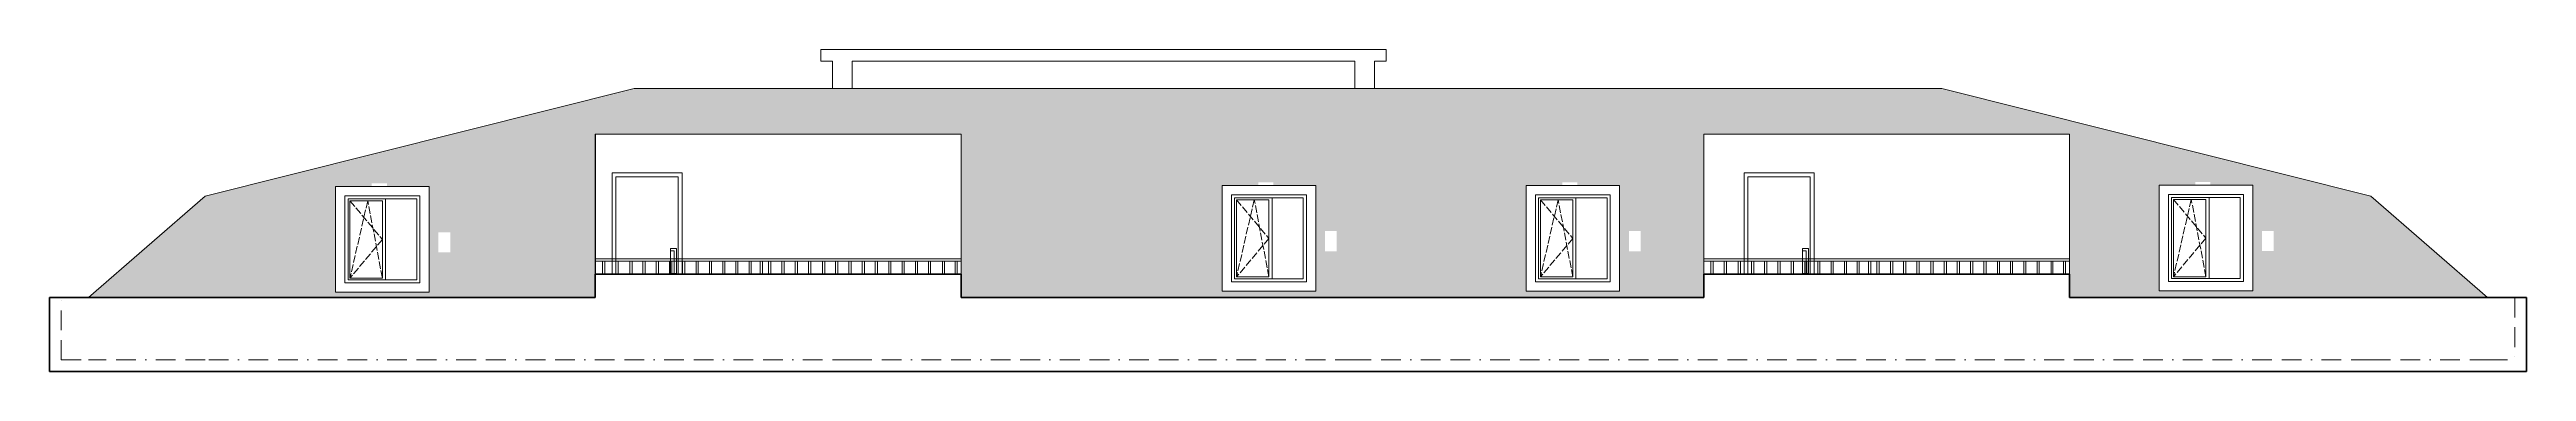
# Model space of a CAD drawing. Header units: millimetres. Extents: x 2990 to 12965, y 2692 to 30610.
# Drawn here: x 9783 to 12965, y 5342 to 5756 of the extents above; entities that cross this region are included whole.
import ezdxf

# ---------------------------------------------------------------- set-up
doc = ezdxf.new("R2010")
doc.units = ezdxf.units.MM
doc.linetypes.add('ACAD_ISO02W100', pattern=[15, 12, -3])
doc.linetypes.add('BORDERX2', pattern=[88.9, 25.4, -12.7, 25.4, -12.7, 0, -12.7])
for name, color, linetype, lineweight in [('SEM_DUVAR1', 136, 'Continuous', 40), ('SEM_IC OLCU', 140, 'Continuous', 13), ('SEM_KAPI', 30, 'Continuous', 18), ('SEM_PENCERE', 133, 'Continuous', 13), ('SEM_TEFRIS', 225, 'Continuous', 9), ('SEM_YAZI2', 53, 'Continuous', 9)]:
    doc.layers.add(name, color=color, linetype=linetype, lineweight=lineweight)
doc.styles.add('ÖLÇÜ YAZI', font='arial.ttf')
doc.dimstyles.new('ÖLÇÜ50', dxfattribs={"dimscale": 100, "dimtxt": 0.1, "dimasz": 0.05, "dimexe": 0.02, "dimexo": 0.1, "dimgap": 0.02, "dimtad": 1, "dimdec": 0, "dimrnd": 0.5, "dimzin": 9, "dimdsep": 46, "dimtxsty": 'ÖLÇÜ YAZI', "dimblk": 'OBLIQUE', "dimcen": 0, "dimdle": 0.02, "dimclrd": 256, "dimclre": 256, "dimclrt": 256, "dimadec": 0, "dimazin": 0, "dimtfac": 1, "dimtdec": 0, "dimtix": 1, "dimtmove": 2, "dimatfit": 3, "dimldrblk": 'DOT', "dimfxl": 0.2, "dimfxlon": 1, "dimarcsym": 0})

# ---------------------------------------------------------------- blocks, each defined once
blk = doc.blocks.new('_Oblique')
at = {"color": 0, "linetype": 'ByBlock', "lineweight": -2}
blk.add_line((-0.5, -0.5), (0.5, 0.5), dxfattribs=at)
blk = doc.blocks.new('*D497')
at = {"layer": 'Defpoints', "color": 0, "transparency": 16777216}
for p in [(6324.3, 3875), (6356, 3875), (6356, 3734.9)]:
    blk.add_point(p, dxfattribs=at)
at = {"layer": 'SEM_IC OLCU', "lineweight": -2, "transparency": 16777216}
for p, q in [((6344.3, 3875), (6322.3, 3875)), ((6324.3, 3732.9), (6324.3, 3877)), ((6344.3, 3734.9), (6322.3, 3734.9))]:
    blk.add_line(p, q, dxfattribs=at)
at = {"layer": 'SEM_IC OLCU', "lineweight": -2, "transparency": 16777216, "xscale": 5, "yscale": 5, "zscale": 5}
for p, rotation in [((6324.3, 3875), 90), ((6324.3, 3734.9), 270)]:
    blk.add_blockref('_Oblique', p, dxfattribs=dict(at, rotation=rotation))
at = {"layer": 'SEM_IC OLCU', "transparency": 16777216, "insert": (6317.2, 3804.9), "char_height": 10, "attachment_point": 5, "rotation": 90, "style": 'ÖLÇÜ YAZI'}
blk.add_mtext('140', dxfattribs=at)
blk = doc.blocks.new('_Dot')
at = {"color": 0, "linetype": 'ByBlock', "lineweight": -2}
blk.add_line((-0.5, 0), (-1, 0), dxfattribs=at)
at = {"color": 0, "linetype": 'ByBlock', "const_width": 0.5}
blk.add_lwpolyline([(-0.25, 0, 1), (0.25, 0, 1)], format="xyb", close=True, dxfattribs=at)
blk = doc.blocks.new('*D498')
at = {"layer": 'Defpoints', "color": 0, "transparency": 16777216}
for p in [(6354.8, 3875), (6474.9, 3888.1), (6474.9, 3875)]:
    blk.add_point(p, dxfattribs=at)
at = {"layer": 'SEM_IC OLCU', "lineweight": -2, "transparency": 16777216}
for p, q in [((6352.8, 3888.1), (6407.3, 3888.1)), ((6354.8, 3885), (6354.8, 3890.1)), ((6476.9, 3888.1), (6432.4, 3888.1)), ((6474.9, 3885), (6474.9, 3890.1))]:
    blk.add_line(p, q, dxfattribs=at)
at = {"layer": 'SEM_IC OLCU', "lineweight": -2, "transparency": 16777216, "xscale": 5, "yscale": 5, "zscale": 5, "rotation": 180}
blk.add_blockref('_Oblique', (6354.8, 3888.1), dxfattribs=at)
at = {"layer": 'SEM_IC OLCU', "lineweight": -2, "transparency": 16777216, "xscale": 5, "yscale": 5, "zscale": 5}
blk.add_blockref('_Oblique', (6474.9, 3888.1), dxfattribs=at)
at = {"layer": 'SEM_IC OLCU', "transparency": 16777216, "insert": (6419.9, 3890.2), "char_height": 10, "attachment_point": 5, "style": 'ÖLÇÜ YAZI'}
blk.add_mtext('120', dxfattribs=at)
blk = doc.blocks.new('cam')
at = {"layer": 'SEM_PENCERE', "transparency": 33554628}
blk.add_line((6409.9, 3874.7), (6409.9, 3744.6), dxfattribs=at)
for points in [[(6339.8, 3894.7), (6489.9, 3894.7), (6489.9, 3724.6), (6339.8, 3724.6)], [(6354.8, 3879.7), (6474.9, 3879.7), (6474.9, 3739.6), (6354.8, 3739.6)], [(6359.8, 3874.7), (6469.9, 3874.7), (6469.9, 3744.6), (6359.8, 3744.6)], [(6466.9, 3871.7), (6414.9, 3871.7), (6414.9, 3747.6), (6466.9, 3747.6)]]:
    blk.add_lwpolyline(points, close=True, dxfattribs=at)
at = {"layer": 'SEM_PENCERE', "linetype": 'ACAD_ISO02W100', "transparency": 33554628}
for points in [[(6466.9, 3871.7), (6414.9, 3809.6), (6466.9, 3747.6)], [(6414.9, 3747.6), (6438.4, 3871.7), (6466.9, 3747.6)]]:
    blk.add_lwpolyline(points, dxfattribs=at)
at = {"layer": 'SEM_IC OLCU', "transparency": 33554628}
dim = blk.add_linear_dim(base=(6474.9, 3888.1), p1=(6354.8, 3875), p2=(6474.9, 3875), angle=180, dimstyle='ÖLÇÜ50', dxfattribs=at)
dim.commit()
dim.dimension.update_dxf_attribs({"geometry": '*D498', "text_midpoint": (6419.9, 3890.2), "dimtype": 128})
dim = blk.add_linear_dim(base=(6324.3, 3875), p1=(6356, 3734.9), p2=(6356, 3875), angle=90, dimstyle='ÖLÇÜ50', dxfattribs=at)
dim.commit()
dim.dimension.update_dxf_attribs({"geometry": '*D497', "text_midpoint": (6317.2, 3804.9)})

msp = doc.modelspace()

# ---------------------------------------------------------------- hatches: boundary and pattern name
at = {"layer": 'SEM_TEFRIS'}
h = msp.add_hatch(dxfattribs=at)
h.set_pattern_fill('AR-RSHKE', color=256, scale=0.1)
h.set_pattern_definition([(0, (2810.946, 0), (64.77, 30.48), [15.24, -12.7, 17.78, -7.62, 22.86, -10.16]), (0, (2826.186, 1.27), (64.77, 30.48), [12.7, -48.26, 10.16, -15.24]), (0, (2856.666, -1.905), (64.77, 30.48), [7.62, -78.74]), (90, (2810.946, 0), (-21.59, 30.48), [29.21, -92.71]), (90, (2826.186, 0), (-21.59, 30.48), [28.575, -93.345]), (90, (2838.886, 0), (-21.59, 30.48), [26.67, -95.25]), (90, (2856.666, -1.905), (-21.59, 30.48), [29.21, -92.71]), (90, (2864.286, -1.905), (-21.59, 30.48), [29.21, -92.71]), (90, (2887.146, 0), (-21.59, 30.48), [27.94, -93.98])])
h.paths.add_polyline_path([(12213.8, 5706.3), (12764.8, 5567.6), (12914.8, 5437.3), (12377.8, 5437.3), (12377.8, 5647.3), (11907.8, 5647.3), (11907.8, 5437.3), (10953.8, 5437.3), (10953.8, 5647.3), (10483.8, 5647.3), (10483.8, 5437.3), (9982.8, 5437.3), (9832.8, 5437.3), (9982.8, 5567.6), (10533.8, 5706.3), (10560, 5706.3), (10788.8, 5706.3), (11484.8, 5706.3)])
h.paths.add_polyline_path([(11679.7, 5581.6), (11679.7, 5445.4), (11799.8, 5445.4), (11799.8, 5581.6), (11745.4, 5581.6), (11745.4, 5585.6), (11726.1, 5585.6), (11726.1, 5581.6)], flags=16)
h.paths.add_polyline_path([(11691.7, 5569.6), (11691.7, 5457.5), (11787.8, 5457.5), (11787.8, 5569.6)], flags=0)
h.paths.add_polyline_path([(11695.7, 5565.6), (11695.7, 5461.5), (11783.8, 5461.5), (11783.8, 5565.6)], flags=0)
h.paths.add_polyline_path([(11698.1, 5563.2), (11698.1, 5463.9), (11739.7, 5463.9), (11739.7, 5563.2)], flags=0)
h.paths.add_polyline_path([(11698.1, 5463.9), (11739.7, 5513.5), (11727.6, 5528), (11720.9, 5563.2)], flags=0)
h.paths.add_polyline_path([(11409.4, 5581.6), (11355, 5581.6), (11355, 5585.6), (11335.7, 5585.6), (11335.7, 5581.6), (11289.3, 5581.6), (11289.3, 5445.5), (11409.4, 5445.5)], flags=16)
h.paths.add_polyline_path([(11436.4, 5522.8), (11421.3, 5522.8), (11421.3, 5496.7), (11436.4, 5496.7)], flags=16)
h.paths.add_polyline_path([(11397.4, 5569.6), (11301.3, 5569.6), (11301.3, 5457.5), (11397.4, 5457.5)], flags=0)
h.paths.add_polyline_path([(11393.4, 5565.6), (11305.3, 5565.6), (11305.3, 5461.5), (11393.4, 5461.5)], flags=0)
h.paths.add_polyline_path([(11349.3, 5563.2), (11307.7, 5563.2), (11307.7, 5463.9), (11349.3, 5463.9)], flags=0)
h.paths.add_polyline_path([(11330.5, 5563.2), (11307.7, 5463.9), (11349.3, 5513.5), (11337.2, 5528)], flags=0)
h.paths.add_polyline_path([(11811.7, 5522.8), (11811.7, 5496.7), (11826.8, 5496.7), (11826.8, 5522.8)], flags=16)
h.paths.add_polyline_path([(12492.9, 5582), (12492.9, 5445.8), (12613, 5445.8), (12613, 5582), (12558.6, 5582), (12558.6, 5586), (12539.3, 5586), (12539.3, 5582)], flags=16)
h.paths.add_polyline_path([(12504.9, 5569.9), (12504.9, 5457.8), (12601, 5457.8), (12601, 5569.9)], flags=0)
h.paths.add_polyline_path([(12508.9, 5565.9), (12508.9, 5461.8), (12597, 5461.8), (12597, 5565.9)], flags=0)
h.paths.add_polyline_path([(12511.3, 5563.5), (12511.3, 5464.2), (12553, 5464.2), (12553, 5563.5)], flags=0)
h.paths.add_polyline_path([(12511.3, 5464.2), (12553, 5513.9), (12540.8, 5528.4), (12534.1, 5563.5)], flags=0)
h.paths.add_polyline_path([(12625, 5523.1), (12625, 5497.1), (12640, 5497.1), (12640, 5523.1)], flags=16)
h.paths.add_polyline_path([(10297.5, 5521.4), (10282.4, 5521.4), (10282.4, 5495.4), (10297.5, 5495.4)], flags=16)
h.paths.add_polyline_path([(10270.5, 5580.2), (10216.1, 5580.2), (10216.1, 5584.3), (10196.8, 5584.3), (10196.8, 5580.2), (10150.4, 5580.2), (10150.4, 5444.1), (10270.5, 5444.1)], flags=16)
h.paths.add_polyline_path([(10258.5, 5568.2), (10162.4, 5568.2), (10162.4, 5456.1), (10258.5, 5456.1)], flags=0)
h.paths.add_polyline_path([(10254.5, 5564.2), (10166.4, 5564.2), (10166.4, 5460.1), (10254.5, 5460.1)], flags=0)
h.paths.add_polyline_path([(10210.4, 5561.8), (10168.8, 5561.8), (10168.8, 5462.5), (10210.4, 5462.5)], flags=0)
h.paths.add_polyline_path([(10210.4, 5512.2), (10198.3, 5526.7), (10191.6, 5561.8), (10168.8, 5462.5)], flags=0)

# ---------------------------------------------------------------- linework, layer by layer
msp.add_line((10483.8, 5647.3), (10483.8, 5437.3))
at = {"layer": 'SEM_DUVAR1'}
for p, q in [((10483.8, 5437.3), (10483.8, 5467.3)), ((10483.8, 5467.3), (10953.8, 5467.3)), ((10953.8, 5467.3), (10953.8, 5437.3)), ((11907.8, 5467.3), (11907.8, 5437.3)), ((12377.8, 5467.3), (11907.8, 5467.3)), ((12377.8, 5437.3), (12377.8, 5467.3)), ((9782.8, 5357.3), (9782.8, 5437.3)), ((9782.8, 5437.3), (9797.8, 5437.3)), ((10483.8, 5437.3), (9797.8, 5437.3)), ((11907.8, 5437.3), (10953.8, 5437.3)), ((12949.8, 5437.3), (12377.8, 5437.3)), ((12964.8, 5437.3), (12949.8, 5437.3)), ((12964.8, 5357.3), (12964.8, 5437.3)), ((9782.8, 5357.3), (9782.8, 5342.3)), ((12964.8, 5342.3), (12964.8, 5357.3)), ((9832.8, 5342.3), (9782.8, 5342.3)), ((9832.8, 5342.3), (12914.8, 5342.3)), ((12964.8, 5342.3), (12914.8, 5342.3))]:
    msp.add_line(p, q, dxfattribs=at)
at = {"layer": 'SEM_KAPI'}
for points in [[(10595.4, 5467.3), (10595.4, 5597.6), (10505.4, 5597.6), (10505.4, 5467.3)], [(10510.4, 5467.3), (10510.4, 5592.6), (10590.4, 5592.6), (10590.4, 5467.3)], [(12049.6, 5467.3), (12049.6, 5597.6), (11959.6, 5597.6), (11959.6, 5467.3)], [(11964.6, 5467.3), (11964.6, 5592.6), (12044.6, 5592.6), (12044.6, 5467.3)], [(10580.4, 5497.3), (10585.4, 5497.3), (10585.4, 5468.3)], [(12034.6, 5497.3), (12039.6, 5497.3), (12039.6, 5468.3)]]:
    msp.add_lwpolyline(points, dxfattribs=at)
for points in [[(10588.4, 5468.3), (10580.4, 5468.3), (10580.4, 5500.3), (10588.4, 5500.3)], [(12042.6, 5468.3), (12034.6, 5468.3), (12034.6, 5500.3), (12042.6, 5500.3)]]:
    msp.add_lwpolyline(points, close=True, dxfattribs=at)
at = {"layer": 'SEM_PENCERE'}
for p, q in [((10706.3, 5487.3), (10483.8, 5487.3)), ((10695.5, 5484.3), (10483.8, 5484.3)), ((10493.1, 5467.3), (10493.1, 5484.3)), ((10496.1, 5467.3), (10496.1, 5484.3)), ((10510.1, 5467.3), (10510.1, 5484.3)), ((10513.1, 5467.3), (10513.1, 5484.3)), ((10528.1, 5467.3), (10528.1, 5484.3)), ((10531.1, 5467.3), (10531.1, 5484.3)), ((10545.1, 5467.3), (10545.1, 5484.3)), ((10548.1, 5467.3), (10548.1, 5484.3)), ((10562.1, 5467.3), (10562.1, 5484.3)), ((10565.1, 5467.3), (10565.1, 5484.3)), ((10579.1, 5467.3), (10579.1, 5484.3)), ((10582.1, 5467.3), (10582.1, 5484.3)), ((10596.1, 5467.3), (10596.1, 5484.3)), ((10599.1, 5467.3), (10599.1, 5484.3)), ((10613.6, 5484.3), (10613.6, 5467.3)), ((10616.1, 5467.3), (10616.1, 5484.3)), ((10630.6, 5484.3), (10630.6, 5467.3)), ((10633.1, 5467.3), (10633.1, 5484.3)), ((10647.6, 5484.3), (10647.6, 5467.3)), ((10650.1, 5467.3), (10650.1, 5484.3)), ((10664.6, 5484.3), (10664.6, 5467.3)), ((10667.1, 5467.3), (10667.1, 5484.3)), ((10681.6, 5484.3), (10681.6, 5467.3)), ((10684.1, 5467.3), (10684.1, 5484.3)), ((10695.5, 5467.3), (10695.5, 5484.3)), ((10709.8, 5484.3), (10695.5, 5484.3)), ((10698.6, 5484.3), (10698.6, 5467.3)), ((10953.8, 5487.3), (10706.3, 5487.3)), ((10706.3, 5467.3), (10706.3, 5484.3)), ((10953.8, 5484.3), (10709.3, 5484.3)), ((10709.3, 5467.3), (10709.3, 5484.3)), ((10723.6, 5467.3), (10723.6, 5484.3)), ((10726.6, 5467.3), (10726.6, 5484.3)), ((10740.6, 5467.3), (10740.6, 5484.3)), ((10743.6, 5467.3), (10743.6, 5484.3)), ((10757.6, 5467.3), (10757.6, 5484.3)), ((10760.6, 5467.3), (10760.6, 5484.3)), ((10775.6, 5467.3), (10775.6, 5484.3)), ((10778.6, 5467.3), (10778.6, 5484.3)), ((10792.6, 5467.3), (10792.6, 5484.3)), ((10795.6, 5467.3), (10795.6, 5484.3)), ((10809.6, 5467.3), (10809.6, 5484.3)), ((10812.6, 5467.3), (10812.6, 5484.3)), ((10826.6, 5467.3), (10826.6, 5484.3)), ((10829.6, 5467.3), (10829.6, 5484.3)), ((10843.6, 5467.3), (10843.6, 5484.3)), ((10846.6, 5467.3), (10846.6, 5484.3)), ((10861.1, 5484.3), (10861.1, 5467.3)), ((10863.6, 5467.3), (10863.6, 5484.3)), ((10878.1, 5484.3), (10878.1, 5467.3)), ((10880.6, 5467.3), (10880.6, 5484.3)), ((10895.1, 5484.3), (10895.1, 5467.3)), ((10897.6, 5467.3), (10897.6, 5484.3)), ((10912.1, 5484.3), (10912.1, 5467.3)), ((10914.6, 5467.3), (10914.6, 5484.3)), ((10930, 5484.3), (10930, 5467.3)), ((10932.5, 5467.3), (10932.5, 5484.3)), ((10946.1, 5484.3), (10946.1, 5467.3)), ((10948.6, 5467.3), (10948.6, 5484.3)), ((12130.3, 5487.3), (11907.8, 5487.3)), ((12119.5, 5484.3), (11907.8, 5484.3)), ((11917.1, 5467.3), (11917.1, 5484.3)), ((11920.1, 5467.3), (11920.1, 5484.3)), ((11934.1, 5467.3), (11934.1, 5484.3)), ((11937.1, 5467.3), (11937.1, 5484.3)), ((11952.1, 5467.3), (11952.1, 5484.3)), ((11955.1, 5467.3), (11955.1, 5484.3)), ((11969.1, 5467.3), (11969.1, 5484.3)), ((11972.1, 5467.3), (11972.1, 5484.3)), ((11986.1, 5467.3), (11986.1, 5484.3)), ((11989.1, 5467.3), (11989.1, 5484.3)), ((12003.1, 5467.3), (12003.1, 5484.3)), ((12006.1, 5467.3), (12006.1, 5484.3)), ((12020.1, 5467.3), (12020.1, 5484.3)), ((12023.1, 5467.3), (12023.1, 5484.3)), ((12037.6, 5484.3), (12037.6, 5467.3)), ((12040.1, 5467.3), (12040.1, 5484.3)), ((12054.6, 5484.3), (12054.6, 5467.3)), ((12057.1, 5467.3), (12057.1, 5484.3)), ((12071.6, 5484.3), (12071.6, 5467.3)), ((12074.1, 5467.3), (12074.1, 5484.3)), ((12088.6, 5484.3), (12088.6, 5467.3)), ((12091.1, 5467.3), (12091.1, 5484.3)), ((12105.1, 5484.3), (12105.1, 5467.3)), ((12107.6, 5467.3), (12107.6, 5484.3)), ((12119.5, 5467.3), (12119.5, 5484.3)), ((12133.8, 5484.3), (12119.5, 5484.3)), ((12122.6, 5484.3), (12122.6, 5467.3)), ((12377.8, 5487.3), (12130.3, 5487.3)), ((12130.3, 5467.3), (12130.3, 5484.3)), ((12377.8, 5484.3), (12133.3, 5484.3)), ((12133.3, 5467.3), (12133.3, 5484.3)), ((12147.6, 5467.3), (12147.6, 5484.3)), ((12150.6, 5467.3), (12150.6, 5484.3)), ((12164.6, 5467.3), (12164.6, 5484.3)), ((12167.6, 5467.3), (12167.6, 5484.3)), ((12181.6, 5467.3), (12181.6, 5484.3)), ((12184.6, 5467.3), (12184.6, 5484.3)), ((12199.6, 5467.3), (12199.6, 5484.3)), ((12202.6, 5467.3), (12202.6, 5484.3)), ((12216.6, 5467.3), (12216.6, 5484.3)), ((12219.6, 5467.3), (12219.6, 5484.3)), ((12233.6, 5467.3), (12233.6, 5484.3)), ((12236.6, 5467.3), (12236.6, 5484.3)), ((12250.6, 5467.3), (12250.6, 5484.3)), ((12253.6, 5467.3), (12253.6, 5484.3)), ((12267.6, 5467.3), (12267.6, 5484.3)), ((12270.6, 5467.3), (12270.6, 5484.3)), ((12285.1, 5484.3), (12285.1, 5467.3)), ((12287.6, 5467.3), (12287.6, 5484.3)), ((12302.1, 5484.3), (12302.1, 5467.3)), ((12304.6, 5467.3), (12304.6, 5484.3)), ((12319.1, 5484.3), (12319.1, 5467.3)), ((12321.6, 5467.3), (12321.6, 5484.3)), ((12336.1, 5484.3), (12336.1, 5467.3)), ((12338.6, 5467.3), (12338.6, 5484.3)), ((12354, 5484.3), (12354, 5467.3)), ((12356.5, 5467.3), (12356.5, 5484.3)), ((12370.1, 5484.3), (12370.1, 5467.3)), ((12372.6, 5467.3), (12372.6, 5484.3))]:
    msp.add_line(p, q, dxfattribs=at)
at = {"layer": 'SEM_YAZI2'}
for p, q in [((10788.8, 5756.3), (10773.8, 5756.3)), ((10773.8, 5756.3), (10773.8, 5741.3)), ((10773.8, 5741.3), (10788.8, 5741.3)), ((10813.8, 5756.3), (10788.8, 5756.3)), ((10788.8, 5706.3), (10788.8, 5741.3)), ((11499.8, 5756.3), (10813.8, 5756.3)), ((10813.8, 5741.3), (10813.8, 5706.3)), ((10813.8, 5741.3), (11459.8, 5741.3)), ((11459.8, 5736.3), (11459.8, 5741.3)), ((11459.8, 5736.3), (11459.8, 5706.3)), ((11484.8, 5741.3), (11499.8, 5741.3)), ((11484.8, 5736.3), (11484.8, 5741.3)), ((11484.8, 5706.3), (11484.8, 5736.3)), ((11499.8, 5741.3), (11499.8, 5756.3)), ((9982.8, 5567.6), (10533.8, 5706.3)), ((10533.8, 5706.3), (10560, 5706.3)), ((10788.8, 5706.3), (10560, 5706.3)), ((11484.8, 5706.3), (10788.8, 5706.3)), ((12213.8, 5706.3), (11484.8, 5706.3)), ((12764.8, 5567.6), (12213.8, 5706.3)), ((10483.8, 5467.3), (10483.8, 5647.3)), ((10483.8, 5647.3), (10953.8, 5647.3)), ((10953.8, 5647.3), (10953.8, 5467.3)), ((11907.8, 5467.3), (11907.8, 5647.3)), ((11907.8, 5647.3), (12377.8, 5647.3)), ((12377.8, 5647.3), (12377.8, 5437.3)), ((9832.8, 5437.3), (9982.8, 5567.6)), ((12914.8, 5437.3), (12764.8, 5567.6))]:
    msp.add_line(p, q, dxfattribs=at)
at = {"layer": 'SEM_YAZI2', "linetype": 'BORDERX2'}
for p, q in [((9797.8, 5357.3), (9797.8, 5437.3)), ((12949.8, 5437.3), (12949.8, 5357.3)), ((9797.8, 5357.3), (9832.8, 5357.3)), ((9982.8, 5357.3), (9832.8, 5357.3)), ((10813.8, 5357.3), (9982.8, 5357.3)), ((10813.8, 5357.3), (11274.8, 5357.3)), ((11459.9, 5357.3), (11274.8, 5357.3)), ((12764.8, 5357.3), (11459.9, 5357.3)), ((12764.8, 5357.3), (12914.8, 5357.3)), ((12914.8, 5357.3), (12949.8, 5357.3))]:
    msp.add_line(p, q, dxfattribs=at)

# ---------------------------------------------------------------- block references
at = {"xscale": -0.8003938831870494, "yscale": 0.8003938831870494, "zscale": 0.8003938831870494}
for p in [(15344.8, 2463), (16483.7, 2464.3), (16874.1, 2464.3), (17687.4, 2464.7)]:
    msp.add_blockref('cam', p, dxfattribs=at)

doc.saveas('drawing.dxf')
